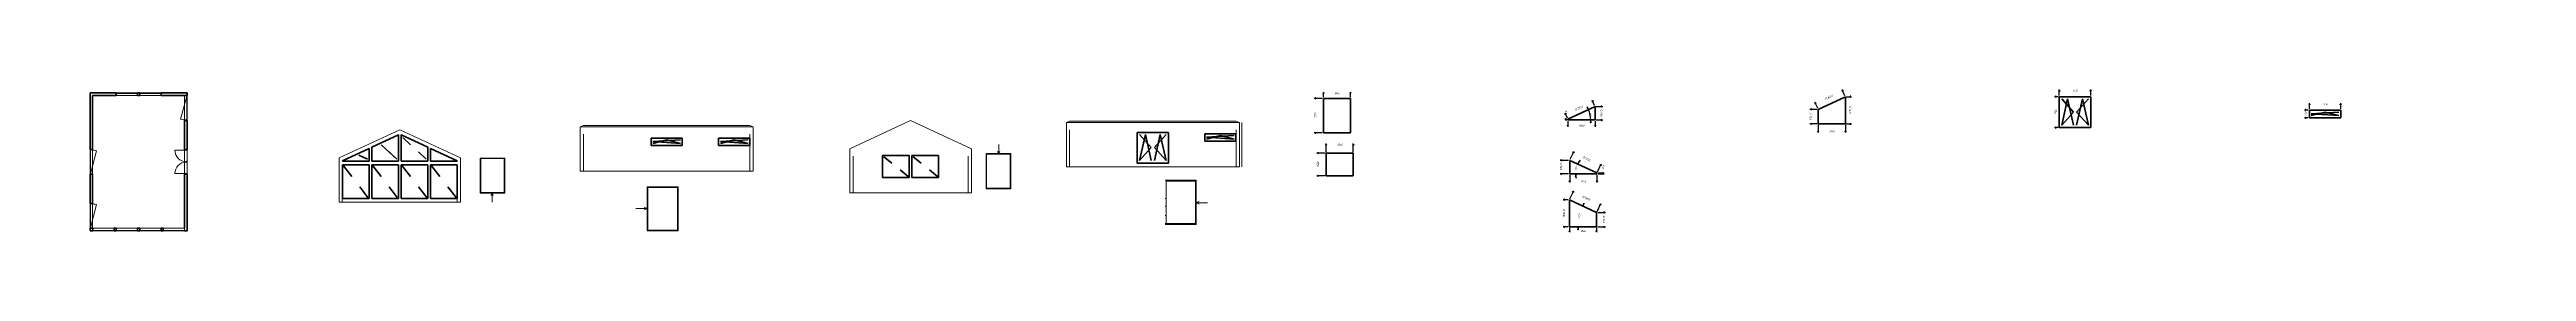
# Model space of a CAD drawing. Header units: millimetres. Extents: x 0 to 4200, y 0 to 297.
import ezdxf

# ---------------------------------------------------------------- set-up
doc = ezdxf.new("R2010")
doc.units = ezdxf.units.MM
for name, pattern in [('K5LT32768', [0]), ('K5LT32769', [250, 62.5, -62.5, 62.5, -62.5]), ('K5LT32770', [250, 62.5, -62.5, 62.5, -62.5]), ('K5LT32771', [0]), ('K5LT32772', [0]), ('K5LT32773', [0]), ('K5LT32774', [250, 62.5, -62.5, 62.5, -62.5]), ('K5LT_BASIC', [0]), ('K5LT_THIN', [0])]:
    doc.linetypes.add(name, pattern=pattern)
doc.layers.add('Системный слой', color=7, linetype='Continuous')
doc.styles.add('KDIMTEXTSTYLE', font='GOST_AU.SHX', dxfattribs={"width": 0.96, "oblique": 15, "height": 5})
doc.dimstyles.new('KDIMSTYLE (0.03)', dxfattribs={"dimtxt": 5, "dimasz": 1, "dimexe": 2, "dimexo": 0, "dimgap": 1, "dimtad": 1, "dimlfac": 40, "dimtxsty": 'KDIMTEXTSTYLE', "dimsah": 1, "dimcen": 0, "dimdle": 1, "dimadec": 0, "dimazin": 0, "dimtfac": 0.667, "dimtmove": 0, "dimatfit": 3, "dimfxl": 0, "dimtvp": 1, "dimtolj": 1, "dimtzin": 0, "dimarcsym": 0})

# ---------------------------------------------------------------- blocks, each defined once
blk = doc.blocks.new('KDIMARROW_03')
at = {"layer": 'Системный слой', "color": 0, "linetype": 'K5LT_BASIC', "lineweight": 40}
blk.add_line((-1.1, -1.1), (1.1, 1.1), dxfattribs=at)
at = {"layer": 'Системный слой', "color": 0, "linetype": 'K5LT_THIN', "lineweight": 18}
for q in [(-1, 0), (2, 0)]:
    blk.add_line((0, 0), q, dxfattribs=at)
blk = doc.blocks.new('KDIMARROW_01')
at = {"layer": 'Системный слой'}
blk.add_hatch(color=0, dxfattribs=at).paths.add_polyline_path([(0, 0), (-5, 0.7), (-4.5, 0), (-5, -0.7)])
at = {"layer": 'Системный слой', "color": 0, "linetype": 'K5LT_THIN', "lineweight": 18}
for p, q in [((-4.5, 0), (-5, 0.7)), ((-5, 0.7), (0, 0)), ((0, 0), (-5, -0.7)), ((-5, -0.7), (-4.5, 0)), ((0, 0), (-1, 0))]:
    blk.add_line(p, q, dxfattribs=at)

msp = doc.modelspace()

# ---------------------------------------------------------------- linework, layer by layer
at = {"layer": 'Системный слой', "color": 5, "linetype": 'K5LT_BASIC', "lineweight": 40}
for p, q in [((68.69196, 263.39716), (68.69196, 167.19716)), ((113.09196, 263.39716), (68.69196, 263.39716)), ((73.09196, 167.19716), (73.09196, 258.99716)), ((73.09196, 258.99716), (113.09196, 258.99716)), ((113.09196, 263.39716), (113.09196, 258.99716)), ((149.29196, 258.99716), (149.29196, 263.39716)), ((152.89196, 263.39716), (149.29196, 263.39716)), ((149.29196, 258.99716), (152.89196, 258.99716)), ((152.89196, 263.39716), (152.89196, 258.99716)), ((189.09196, 258.99716), (189.09196, 263.39716)), ((233.49196, 263.39716), (189.09196, 263.39716)), ((189.09196, 258.99716), (229.09196, 258.99716)), ((233.49196, 258.79716), (229.09196, 258.79716)), ((233.49196, 258.79716), (233.49196, 263.39716)), ((2206.04533, 254.02533), (2160.04533, 254.02533)), ((2160.04533, 254.02533), (2160.04533, 195.80029)), ((2206.04533, 195.80029), (2206.04533, 254.02533)), ((3045.05908, 256.91538), (2999.05908, 235.46523)), ((3045.05908, 211.06143), (3045.05908, 256.91538)), ((3461.15225, 256.91538), (3407.90225, 256.91538)), ((3407.90225, 256.91538), (3407.90225, 204.41538)), ((3431.80225, 230.95288), (3411.95225, 253.11538)), ((3421.87725, 253.11538), (3411.95225, 208.79038)), ((3431.80225, 208.79038), (3421.87725, 253.11538)), ((3437.25225, 230.95288), (3457.10225, 253.11538)), ((3447.17725, 253.11538), (3437.25225, 208.79038)), ((3457.10225, 208.79038), (3447.17725, 253.11538)), ((3461.15225, 204.41538), (3461.15225, 256.91538)), ((229.09196, 216.59716), (233.49196, 216.59716)), ((229.09196, 216.59716), (229.09196, 167.19716)), ((233.49196, 167.19716), (233.49196, 216.59716)), ((2620.68362, 240.10705), (2574.68362, 218.6569)), ((2574.68362, 218.6569), (2574.68362, 217.4519)), ((2574.68362, 217.4519), (2620.68362, 217.4519)), ((2620.68362, 217.4519), (2620.68362, 240.10705)), ((2999.05908, 235.46523), (2999.05908, 211.06143)), ((2999.05908, 211.06143), (3045.05908, 211.06143)), ((3411.95225, 208.79038), (3431.80225, 230.95288)), ((3457.10225, 208.79038), (3437.25225, 230.95288)), ((3885.14749, 234.18754), (3831.89749, 234.18754)), ((3831.89749, 234.18754), (3831.89749, 221.18754)), ((3831.89749, 221.18754), (3885.14749, 221.18754)), ((3835.09749, 227.97504), (3881.94749, 230.98754)), ((3858.52249, 230.98754), (3835.09749, 224.96254)), ((3881.94749, 224.96254), (3835.09749, 227.97504)), ((3881.94749, 224.96254), (3858.52249, 230.98754)), ((3885.14749, 221.18754), (3885.14749, 234.18754)), ((541.93065, 168.91684), (496.68065, 147.81642)), ((541.93065, 147.22533), (541.93065, 168.91684)), ((591.68065, 192.11564), (546.43065, 171.01522)), ((546.43065, 171.01522), (546.43065, 147.22533)), ((588.73065, 150.75033), (562.48867, 175.24823)), ((591.68065, 147.22533), (591.68065, 192.11564)), ((641.43065, 171.01522), (596.18065, 192.11564)), ((596.18065, 192.11564), (596.18065, 147.22533)), ((612.2342, 175.2524), (599.13065, 187.48507)), ((641.43065, 147.22533), (641.43065, 171.01522)), ((691.18065, 147.81642), (645.93065, 168.91684)), ((645.93065, 168.91684), (645.93065, 147.22533)), ((1072.82475, 186.54765), (1020.07475, 186.54765)), ((1020.07475, 186.54765), (1020.07475, 174.04765)), ((1020.07475, 174.04765), (1072.82475, 174.04765)), ((1023.02475, 180.58515), (1069.87475, 183.59765)), ((1046.44975, 183.59765), (1023.02475, 177.57265)), ((1069.87475, 177.57265), (1023.02475, 180.58515)), ((1069.87475, 177.57265), (1046.44975, 183.59765)), ((1072.82475, 174.04765), (1072.82475, 186.54765)), ((1187.32475, 186.54765), (1134.57475, 186.54765)), ((1134.57475, 186.54765), (1134.57475, 174.04765)), ((1134.57475, 174.04765), (1187.32475, 174.04765)), ((1137.52475, 180.58515), (1184.37475, 183.59765)), ((1160.94975, 183.59765), (1137.52475, 177.57265)), ((1184.37475, 177.57265), (1137.52475, 180.58515)), ((1184.37475, 177.57265), (1160.94975, 183.59765)), ((1187.32475, 174.04765), (1187.32475, 186.54765)), ((1897.23744, 196.39456), (1844.48744, 196.39456)), ((1844.48744, 196.39456), (1844.48744, 143.89456)), ((1868.13744, 170.43206), (1848.28744, 192.59456)), ((1858.21244, 192.59456), (1848.28744, 148.26956)), ((1848.28744, 148.26956), (1868.13744, 170.43206)), ((1868.13744, 148.26956), (1858.21244, 192.59456)), ((1873.58744, 170.43206), (1893.43744, 192.59456)), ((1883.51244, 192.59456), (1873.58744, 148.26956)), ((1893.43744, 148.26956), (1873.58744, 170.43206)), ((1893.43744, 148.26956), (1883.51244, 192.59456)), ((1897.23744, 143.89456), (1897.23744, 196.39456)), ((2011.73744, 193.89456), (1958.98744, 193.89456)), ((1958.98744, 193.89456), (1958.98744, 181.39456)), ((1958.98744, 181.39456), (2011.73744, 181.39456)), ((1961.93744, 187.93206), (2008.78744, 190.94456)), ((1985.36244, 190.94456), (1961.93744, 184.91956)), ((2008.78744, 184.91956), (1961.93744, 187.93206)), ((2008.78744, 184.91956), (1985.36244, 190.94456)), ((2011.73744, 181.39456), (2011.73744, 193.89456)), ((2160.04533, 195.80029), (2206.04533, 195.80029)), ((3407.90225, 204.41538), (3461.15225, 204.41538)), ((73.09196, 167.19716), (68.69196, 167.19716)), ((233.49196, 167.19716), (229.09196, 167.19716)), ((496.68065, 147.81642), (496.68065, 147.22533)), ((496.68065, 147.22533), (541.93065, 147.22533)), ((541.93065, 141.22533), (496.68065, 141.22533)), ((496.68065, 141.22533), (496.68065, 83.75029)), ((512.4002, 121.43484), (498.63065, 139.27533)), ((538.98065, 150.75033), (524.4667, 157.5183)), ((538.98065, 150.75033), (529.31436, 155.2578)), ((541.93065, 83.75029), (541.93065, 141.22533)), ((546.43065, 147.22533), (591.68065, 147.22533)), ((591.68065, 141.22533), (546.43065, 141.22533)), ((546.43065, 141.22533), (546.43065, 83.75029)), ((562.1502, 121.43484), (548.38065, 139.27533)), ((588.73065, 150.75033), (575.6271, 162.983)), ((591.68065, 83.75029), (591.68065, 141.22533)), ((596.18065, 147.22533), (641.43065, 147.22533)), ((641.43065, 141.22533), (596.18065, 141.22533)), ((596.18065, 141.22533), (596.18065, 83.75029)), ((611.9002, 121.43484), (598.13065, 139.27533)), ((638.48065, 150.75033), (625.3771, 162.983)), ((641.43065, 83.75029), (641.43065, 141.22533)), ((645.93065, 147.22533), (691.18065, 147.22533)), ((691.18065, 141.22533), (645.93065, 141.22533)), ((645.93065, 141.22533), (645.93065, 83.75029)), ((661.6502, 121.43484), (647.88065, 139.27533)), ((691.18065, 147.22533), (691.18065, 147.81642)), ((691.18065, 83.75029), (691.18065, 141.22533)), ((1457.87904, 156.934), (1412.62904, 156.934)), ((1412.62904, 156.934), (1412.62904, 119.434)), ((1428.34859, 143.7952), (1414.57904, 154.984)), ((1455.92904, 121.384), (1442.15949, 132.5728)), ((1457.87904, 119.434), (1457.87904, 156.934)), ((1507.62904, 156.934), (1462.37904, 156.934)), ((1462.37904, 156.934), (1462.37904, 119.434)), ((1478.09859, 143.7952), (1464.32904, 154.984)), ((1505.67904, 121.384), (1491.90949, 132.5728)), ((1507.62904, 119.434), (1507.62904, 156.934)), ((1844.48744, 143.89456), (1897.23744, 143.89456)), ((2210.75692, 160.75262), (2164.75692, 160.75262)), ((2164.75692, 160.75262), (2164.75692, 122.50262)), ((2210.75692, 122.50262), (2210.75692, 160.75262)), ((2623.80176, 127.25148), (2577.80176, 148.70163)), ((2577.80176, 148.70163), (2577.80176, 126.04649)), ((2577.80176, 126.04649), (2623.80176, 126.04649)), ((2623.80176, 126.04649), (2623.80176, 127.25148)), ((68.69196, 124.99716), (73.09196, 124.99716)), ((68.69196, 124.99716), (68.69196, 75.59716)), ((73.09196, 75.59716), (73.09196, 124.99716)), ((229.09196, 124.99716), (233.49196, 124.99716)), ((229.09196, 124.99716), (229.09196, 33.19716)), ((233.49196, 28.79716), (233.49196, 124.99716)), ((539.98065, 85.70029), (526.2111, 103.54078)), ((589.73065, 85.70029), (575.9611, 103.54078)), ((639.48065, 85.70029), (625.7111, 103.54078)), ((689.23065, 85.70029), (675.4611, 103.54078)), ((1412.62904, 119.434), (1457.87904, 119.434)), ((1462.37904, 119.434), (1507.62904, 119.434)), ((2164.75692, 122.50262), (2210.75692, 122.50262)), ((73.09196, 75.59716), (68.69196, 75.59716)), ((496.68065, 83.75029), (541.93065, 83.75029)), ((546.43065, 83.75029), (591.68065, 83.75029)), ((596.18065, 83.75029), (641.43065, 83.75029)), ((645.93065, 83.75029), (691.18065, 83.75029)), ((2623.28111, 60.15412), (2577.28111, 81.60428)), ((2577.28111, 81.60428), (2577.28111, 35.75033)), ((2623.28111, 35.75033), (2623.28111, 60.15412)), ((68.69196, 33.39716), (73.09196, 33.39716)), ((68.69196, 33.39716), (68.69196, 28.79716)), ((68.69196, 28.79716), (73.29196, 28.79716)), ((73.29196, 33.19716), (73.29196, 28.79716)), ((109.49196, 28.79716), (109.49196, 33.19716)), ((113.09196, 33.19716), (109.49196, 33.19716)), ((109.49196, 28.79716), (113.09196, 28.79716)), ((113.09196, 33.19716), (113.09196, 28.79716)), ((149.29196, 28.79716), (149.29196, 33.19716)), ((152.89196, 33.19716), (149.29196, 33.19716)), ((149.29196, 28.79716), (152.89196, 28.79716)), ((152.89196, 33.19716), (152.89196, 28.79716)), ((189.09196, 28.79716), (189.09196, 33.19716)), ((192.69196, 33.19716), (189.09196, 33.19716)), ((189.09196, 28.79716), (192.69196, 28.79716)), ((192.69196, 33.19716), (192.69196, 28.79716)), ((228.89196, 28.79716), (233.49196, 28.79716)), ((2577.28111, 35.75033), (2623.28111, 35.75033))]:
    msp.add_line(p, q, dxfattribs=at)
at = {"layer": 'Системный слой', "color": 7, "linetype": 'K5LT32768', "lineweight": 18}
for p, q in [((113.09196, 263.39716), (149.29196, 263.39716)), ((149.29196, 262.71716), (113.09196, 262.71716)), ((113.09196, 258.99716), (149.29196, 258.99716)), ((152.89196, 263.39716), (189.09196, 263.39716)), ((189.09196, 262.71716), (152.89196, 262.71716)), ((152.89196, 258.99716), (189.09196, 258.99716)), ((232.81196, 257.99716), (222.30391, 218.78057)), ((229.09196, 258.99716), (229.09196, 258.79716)), ((229.09196, 258.79716), (229.09196, 216.59716)), ((232.81196, 216.59716), (232.81196, 258.79716)), ((233.49196, 258.79716), (233.49196, 216.59716)), ((2021.73929, 212.89456), (2021.73929, 182.14009)), ((2021.73929, 168.64904), (2021.73929, 182.14009)), ((2021.73929, 168.64904), (2021.73929, 152.8562)), ((68.69196, 124.99716), (68.69196, 167.19716)), ((69.37196, 167.19716), (69.37196, 124.99716)), ((69.37196, 125.79716), (79.88001, 165.01375)), ((73.09196, 124.99716), (73.09196, 167.19716)), ((232.13196, 166.05716), (212.45196, 166.05716)), ((232.13196, 126.13716), (212.45196, 126.13716)), ((232.13196, 165.29716), (232.13196, 167.19716)), ((232.13196, 167.19716), (233.49196, 167.19716)), ((233.49196, 165.29716), (232.13196, 165.29716)), ((232.13196, 145.05716), (232.13196, 147.13716)), ((232.13196, 147.13716), (233.49196, 147.13716)), ((233.49196, 145.05716), (232.13196, 145.05716)), ((232.13196, 124.99716), (232.13196, 126.89716)), ((232.13196, 126.89716), (233.49196, 126.89716)), ((233.49196, 167.19716), (233.49196, 165.29716)), ((233.49196, 147.13716), (233.49196, 145.05716)), ((233.49196, 126.89716), (233.49196, 124.99716)), ((729.93249, 152.75029), (729.93249, 128.25946)), ((741.23596, 152.75029), (729.93249, 152.75029)), ((729.93249, 117.51608), (729.93249, 128.25946)), ((731.05266, 128.25946), (729.93249, 128.25946)), ((731.05266, 128.25946), (731.05266, 151.63013)), ((731.05266, 151.63013), (741.23596, 151.63013)), ((731.05266, 117.51608), (731.05266, 128.25946)), ((741.23596, 152.75029), (750.45184, 152.75029)), ((741.23596, 152.75029), (741.23596, 151.63013)), ((741.23596, 151.63013), (750.45184, 151.63013)), ((751.36834, 152.75029), (750.45184, 152.75029)), ((750.45184, 151.63013), (750.45184, 152.75029)), ((750.45184, 151.63013), (751.36834, 151.63013)), ((751.36834, 152.75029), (760.58423, 152.75029)), ((751.36834, 152.75029), (751.36834, 151.63013)), ((751.36834, 151.63013), (760.58423, 151.63013)), ((771.88769, 152.75029), (760.58423, 152.75029)), ((760.58423, 151.63013), (760.58423, 152.75029)), ((760.58423, 151.63013), (770.76752, 151.63013)), ((770.76752, 151.63013), (770.76752, 151.57922)), ((770.76752, 151.57922), (770.76752, 140.83583)), ((771.88769, 151.57922), (770.76752, 151.57922)), ((770.76752, 140.83583), (770.76752, 128.25946)), ((770.76752, 140.83583), (771.88769, 140.83583)), ((771.88769, 128.25946), (770.76752, 128.25946)), ((771.88769, 151.57922), (771.88769, 152.75029)), ((771.88769, 151.57922), (771.88769, 140.83583)), ((771.88769, 128.25946), (771.88769, 140.83583)), ((1587.92181, 160.18402), (1587.92181, 135.69319)), ((1587.92181, 124.94981), (1587.92181, 135.69319)), ((1589.04197, 135.69319), (1587.92181, 135.69319)), ((1589.04197, 135.69319), (1589.04197, 159.06386)), ((1589.04197, 124.94981), (1589.04197, 135.69319)), ((1628.75684, 159.06386), (1628.75684, 159.01294)), ((1628.75684, 159.01294), (1628.75684, 148.26956)), ((1629.877, 159.01294), (1628.75684, 159.01294)), ((1628.75684, 148.26956), (1628.75684, 135.69319)), ((1628.75684, 148.26956), (1629.877, 148.26956)), ((1629.877, 135.69319), (1628.75684, 135.69319)), ((1629.877, 159.01294), (1629.877, 160.18402)), ((1629.877, 159.01294), (1629.877, 148.26956)), ((1629.877, 135.69319), (1629.877, 148.26956)), ((2021.73929, 139.36515), (2021.73929, 152.8562)), ((2021.73929, 139.36515), (2021.73929, 137.89456)), ((233.49196, 124.99716), (232.13196, 124.99716)), ((729.93249, 117.51608), (729.93249, 104.9397)), ((729.93249, 117.51608), (731.05266, 117.51608)), ((729.93249, 94.19632), (729.93249, 104.9397)), ((731.05266, 104.9397), (729.93249, 104.9397)), ((729.93249, 94.19632), (729.93249, 93.02524)), ((729.93249, 94.19632), (731.05266, 94.19632)), ((731.05266, 104.9397), (731.05266, 117.51608)), ((731.05266, 94.19632), (731.05266, 104.9397)), ((731.05266, 94.14541), (731.05266, 94.19632)), ((770.76752, 117.51608), (770.76752, 94.14541)), ((770.76752, 117.51608), (771.88769, 117.51608)), ((771.88769, 93.02524), (771.88769, 117.51608)), ((1027.44975, 103.79716), (1013.25537, 103.79716)), ((1014.66202, 102.39051), (1027.44975, 102.39051)), ((1027.44975, 103.79716), (1039.02264, 103.79716)), ((1027.44975, 103.79716), (1027.44975, 102.39051)), ((1027.44975, 102.39051), (1039.02264, 102.39051)), ((1040.17353, 103.79716), (1039.02264, 103.79716)), ((1039.02264, 102.39051), (1039.02264, 103.79716)), ((1039.02264, 102.39051), (1040.17353, 102.39051)), ((1040.17353, 103.79716), (1051.74642, 103.79716)), ((1040.17353, 103.79716), (1040.17353, 102.39051)), ((1040.17353, 102.39051), (1051.74642, 102.39051)), ((1065.94079, 103.79716), (1051.74642, 103.79716)), ((1051.74642, 102.39051), (1051.74642, 103.79716)), ((1051.74642, 102.39051), (1064.53414, 102.39051)), ((1064.53414, 102.39051), (1064.53414, 102.32657)), ((1064.53414, 102.32657), (1064.53414, 88.83552)), ((1065.94079, 102.32657), (1064.53414, 102.32657)), ((1064.53414, 88.83552), (1064.53414, 73.04268)), ((1064.53414, 88.83552), (1065.94079, 88.83552)), ((1065.94079, 102.32657), (1065.94079, 103.79716)), ((1065.94079, 102.32657), (1065.94079, 88.83552)), ((1065.94079, 73.04268), (1065.94079, 88.83552)), ((1587.92181, 124.94981), (1587.92181, 112.37343)), ((1587.92181, 124.94981), (1589.04197, 124.94981)), ((1587.92181, 101.63005), (1587.92181, 112.37343)), ((1589.04197, 112.37343), (1587.92181, 112.37343)), ((1587.92181, 101.63005), (1587.92181, 100.45897)), ((1587.92181, 101.63005), (1589.04197, 101.63005)), ((1587.92181, 100.45897), (1589.09289, 100.45897)), ((1589.04197, 112.37343), (1589.04197, 124.94981)), ((1589.04197, 101.63005), (1589.04197, 112.37343)), ((1589.04197, 101.57913), (1589.04197, 101.63005)), ((1589.09289, 101.57913), (1589.04197, 101.57913)), ((1598.30877, 101.57913), (1589.09289, 101.57913)), ((1589.09289, 101.57913), (1589.09289, 100.45897)), ((1598.30877, 101.57913), (1589.09289, 101.57913)), ((1589.09289, 101.57913), (1589.09289, 100.45897)), ((1598.30877, 100.45897), (1589.09289, 100.45897)), ((1598.30877, 100.45897), (1589.09289, 100.45897)), ((1599.22527, 101.57913), (1598.30877, 101.57913)), ((1598.30877, 100.45897), (1598.30877, 101.57913)), ((1598.30877, 100.45897), (1598.30877, 101.57913)), ((1598.30877, 100.45897), (1599.22527, 100.45897)), ((1608.44115, 101.57913), (1599.22527, 101.57913)), ((1599.22527, 101.57913), (1599.22527, 100.45897)), ((1608.44115, 101.57913), (1599.22527, 101.57913)), ((1599.22527, 101.57913), (1599.22527, 100.45897)), ((1608.44115, 100.45897), (1599.22527, 100.45897)), ((1608.44115, 100.45897), (1599.22527, 100.45897)), ((1609.35765, 101.57913), (1608.44115, 101.57913)), ((1608.44115, 100.45897), (1608.44115, 101.57913)), ((1608.44115, 100.45897), (1608.44115, 101.57913)), ((1608.44115, 100.45897), (1609.35765, 100.45897)), ((1618.57354, 101.57913), (1609.35765, 101.57913)), ((1609.35765, 101.57913), (1609.35765, 100.45897)), ((1618.57354, 101.57913), (1609.35765, 101.57913)), ((1609.35765, 101.57913), (1609.35765, 100.45897)), ((1618.57354, 100.45897), (1609.35765, 100.45897)), ((1618.57354, 100.45897), (1609.35765, 100.45897)), ((1619.49003, 101.57913), (1618.57354, 101.57913)), ((1618.57354, 100.45897), (1618.57354, 101.57913)), ((1618.57354, 100.45897), (1618.57354, 101.57913)), ((1618.57354, 100.45897), (1619.49003, 100.45897)), ((1628.70592, 101.57913), (1619.49003, 101.57913)), ((1619.49003, 101.57913), (1619.49003, 100.45897)), ((1628.70592, 101.57913), (1619.49003, 101.57913)), ((1619.49003, 101.57913), (1619.49003, 100.45897)), ((1628.70592, 100.45897), (1619.49003, 100.45897)), ((1628.70592, 100.45897), (1619.49003, 100.45897)), ((1628.75684, 101.57913), (1628.70592, 101.57913)), ((1628.70592, 100.45897), (1628.70592, 101.57913)), ((1628.70592, 100.45897), (1628.70592, 101.57913)), ((1628.70592, 100.45897), (1629.877, 100.45897)), ((1628.75684, 124.94981), (1628.75684, 101.57913)), ((1628.75684, 124.94981), (1629.877, 124.94981)), ((1629.877, 100.45897), (1629.877, 124.94981)), ((1905.93366, 114.89456), (1891.73929, 114.89456)), ((1893.14594, 84.14009), (1891.73929, 84.14009)), ((1893.14594, 84.14009), (1893.14594, 113.48791)), ((1893.14594, 113.48791), (1905.93366, 113.48791)), ((1893.14594, 70.64904), (1893.14594, 84.14009)), ((1905.93366, 114.89456), (1917.50655, 114.89456)), ((1905.93366, 114.89456), (1905.93366, 113.48791)), ((1905.93366, 113.48791), (1917.50655, 113.48791)), ((1918.65744, 114.89456), (1917.50655, 114.89456)), ((1917.50655, 113.48791), (1917.50655, 114.89456)), ((1917.50655, 113.48791), (1918.65744, 113.48791)), ((1918.65744, 114.89456), (1930.23033, 114.89456)), ((1918.65744, 114.89456), (1918.65744, 113.48791)), ((1918.65744, 113.48791), (1930.23033, 113.48791)), ((1944.42471, 114.89456), (1930.23033, 114.89456)), ((1930.23033, 113.48791), (1930.23033, 114.89456)), ((1930.23033, 113.48791), (1943.01806, 113.48791)), ((68.69196, 33.39716), (68.69196, 75.59716)), ((69.37196, 75.59716), (69.37196, 33.39716)), ((69.37196, 34.19716), (79.88001, 73.41375)), ((73.09196, 33.39716), (73.09196, 75.59716)), ((1065.94079, 73.04268), (1064.53414, 73.04268)), ((1064.53414, 59.55163), (1064.53414, 30.20381)), ((1064.53414, 59.55163), (1065.94079, 59.55163)), ((1065.94079, 28.79716), (1065.94079, 59.55163)), ((1891.73929, 70.64904), (1893.14594, 70.64904)), ((1893.14594, 54.8562), (1891.73929, 54.8562)), ((1893.14594, 54.8562), (1893.14594, 70.64904)), ((1893.14594, 41.36515), (1893.14594, 54.8562)), ((73.09196, 33.19716), (73.09196, 33.39716)), ((73.29196, 33.19716), (73.09196, 33.19716)), ((109.49196, 33.19716), (73.29196, 33.19716)), ((73.29196, 33.19716), (73.29196, 28.79716)), ((109.49196, 33.19716), (73.29196, 33.19716)), ((73.29196, 29.47716), (109.49196, 29.47716)), ((73.29196, 29.47716), (109.49196, 29.47716)), ((109.49196, 28.79716), (73.29196, 28.79716)), ((109.49196, 28.79716), (73.29196, 28.79716)), ((109.49196, 28.79716), (109.49196, 33.19716)), ((149.29196, 33.19716), (113.09196, 33.19716)), ((113.09196, 33.19716), (113.09196, 28.79716)), ((149.29196, 33.19716), (113.09196, 33.19716)), ((113.09196, 29.47716), (149.29196, 29.47716)), ((113.09196, 29.47716), (149.29196, 29.47716)), ((149.29196, 28.79716), (113.09196, 28.79716)), ((149.29196, 28.79716), (113.09196, 28.79716)), ((149.29196, 28.79716), (149.29196, 33.19716)), ((189.09196, 33.19716), (152.89196, 33.19716)), ((152.89196, 33.19716), (152.89196, 28.79716)), ((189.09196, 33.19716), (152.89196, 33.19716)), ((152.89196, 29.47716), (189.09196, 29.47716)), ((152.89196, 29.47716), (189.09196, 29.47716)), ((189.09196, 28.79716), (152.89196, 28.79716)), ((189.09196, 28.79716), (152.89196, 28.79716)), ((189.09196, 28.79716), (189.09196, 33.19716)), ((228.89196, 33.19716), (192.69196, 33.19716)), ((192.69196, 33.19716), (192.69196, 28.79716)), ((228.89196, 33.19716), (192.69196, 33.19716)), ((192.69196, 29.47716), (228.89196, 29.47716)), ((192.69196, 29.47716), (228.89196, 29.47716)), ((228.89196, 28.79716), (192.69196, 28.79716)), ((228.89196, 28.79716), (192.69196, 28.79716)), ((228.89196, 28.79716), (228.89196, 33.19716)), ((228.89196, 28.79716), (228.89196, 33.19716)), ((229.09196, 33.19716), (228.89196, 33.19716)), ((1013.25537, 28.79716), (1014.72596, 28.79716)), ((1014.72596, 30.20381), (1014.66202, 30.20381)), ((1026.29885, 30.20381), (1014.72596, 30.20381)), ((1014.72596, 30.20381), (1014.72596, 28.79716)), ((1026.29885, 30.20381), (1014.72596, 30.20381)), ((1014.72596, 30.20381), (1014.72596, 28.79716)), ((1026.29885, 28.79716), (1014.72596, 28.79716)), ((1026.29885, 28.79716), (1014.72596, 28.79716)), ((1027.44975, 30.20381), (1026.29885, 30.20381)), ((1026.29885, 28.79716), (1026.29885, 30.20381)), ((1026.29885, 28.79716), (1026.29885, 30.20381)), ((1026.29885, 28.79716), (1027.44975, 28.79716)), ((1039.02264, 30.20381), (1027.44975, 30.20381)), ((1027.44975, 30.20381), (1027.44975, 28.79716)), ((1039.02264, 30.20381), (1027.44975, 30.20381)), ((1027.44975, 30.20381), (1027.44975, 28.79716)), ((1039.02264, 28.79716), (1027.44975, 28.79716)), ((1039.02264, 28.79716), (1027.44975, 28.79716)), ((1040.17353, 30.20381), (1039.02264, 30.20381)), ((1039.02264, 28.79716), (1039.02264, 30.20381)), ((1039.02264, 28.79716), (1039.02264, 30.20381)), ((1039.02264, 28.79716), (1040.17353, 28.79716)), ((1051.74642, 30.20381), (1040.17353, 30.20381)), ((1040.17353, 30.20381), (1040.17353, 28.79716)), ((1051.74642, 30.20381), (1040.17353, 30.20381)), ((1040.17353, 30.20381), (1040.17353, 28.79716)), ((1051.74642, 28.79716), (1040.17353, 28.79716)), ((1051.74642, 28.79716), (1040.17353, 28.79716)), ((1052.89732, 30.20381), (1051.74642, 30.20381)), ((1051.74642, 28.79716), (1051.74642, 30.20381)), ((1051.74642, 28.79716), (1051.74642, 30.20381)), ((1051.74642, 28.79716), (1052.89732, 28.79716)), ((1064.47021, 30.20381), (1052.89732, 30.20381)), ((1052.89732, 30.20381), (1052.89732, 28.79716)), ((1064.47021, 30.20381), (1052.89732, 30.20381)), ((1052.89732, 30.20381), (1052.89732, 28.79716)), ((1064.47021, 28.79716), (1052.89732, 28.79716)), ((1064.47021, 28.79716), (1052.89732, 28.79716)), ((1064.53414, 30.20381), (1064.47021, 30.20381)), ((1064.47021, 28.79716), (1064.47021, 30.20381)), ((1064.47021, 28.79716), (1064.47021, 30.20381)), ((1064.47021, 28.79716), (1065.94079, 28.79716)), ((1891.73929, 41.36515), (1893.14594, 41.36515)), ((1891.73929, 39.89456), (1893.20987, 39.89456)), ((1893.14594, 41.30121), (1893.14594, 41.36515)), ((1893.20987, 41.30121), (1893.14594, 41.30121)), ((1904.78276, 41.30121), (1893.20987, 41.30121)), ((1893.20987, 41.30121), (1893.20987, 39.89456)), ((1904.78276, 41.30121), (1893.20987, 41.30121)), ((1893.20987, 41.30121), (1893.20987, 39.89456)), ((1904.78276, 39.89456), (1893.20987, 39.89456)), ((1904.78276, 39.89456), (1893.20987, 39.89456)), ((1905.93366, 41.30121), (1904.78276, 41.30121)), ((1904.78276, 39.89456), (1904.78276, 41.30121)), ((1904.78276, 39.89456), (1904.78276, 41.30121)), ((1904.78276, 39.89456), (1905.93366, 39.89456)), ((1917.50655, 41.30121), (1905.93366, 41.30121)), ((1905.93366, 41.30121), (1905.93366, 39.89456)), ((1917.50655, 41.30121), (1905.93366, 41.30121)), ((1905.93366, 41.30121), (1905.93366, 39.89456)), ((1917.50655, 39.89456), (1905.93366, 39.89456)), ((1917.50655, 39.89456), (1905.93366, 39.89456)), ((1918.65744, 41.30121), (1917.50655, 41.30121)), ((1917.50655, 39.89456), (1917.50655, 41.30121)), ((1917.50655, 39.89456), (1917.50655, 41.30121)), ((1917.50655, 39.89456), (1918.65744, 39.89456)), ((1930.23033, 41.30121), (1918.65744, 41.30121)), ((1918.65744, 41.30121), (1918.65744, 39.89456)), ((1930.23033, 41.30121), (1918.65744, 41.30121)), ((1918.65744, 41.30121), (1918.65744, 39.89456)), ((1930.23033, 39.89456), (1918.65744, 39.89456)), ((1930.23033, 39.89456), (1918.65744, 39.89456)), ((1931.38123, 41.30121), (1930.23033, 41.30121)), ((1930.23033, 39.89456), (1930.23033, 41.30121)), ((1930.23033, 39.89456), (1930.23033, 41.30121)), ((1930.23033, 39.89456), (1931.38123, 39.89456)), ((1942.95412, 41.30121), (1931.38123, 41.30121)), ((1931.38123, 41.30121), (1931.38123, 39.89456)), ((1942.95412, 41.30121), (1931.38123, 41.30121)), ((1931.38123, 41.30121), (1931.38123, 39.89456)), ((1942.95412, 39.89456), (1931.38123, 39.89456)), ((1942.95412, 39.89456), (1931.38123, 39.89456)), ((1943.01806, 41.30121), (1942.95412, 41.30121)), ((1942.95412, 39.89456), (1942.95412, 41.30121)), ((1942.95412, 39.89456), (1942.95412, 41.30121)), ((1942.95412, 39.89456), (1944.42471, 39.89456))]:
    msp.add_line(p, q, dxfattribs=at)
at = {"layer": 'Системный слой', "color": 5, "linetype": 'K5LT32771', "lineweight": 18}
for p, q in [((1460.12904, 216.59716), (1357.12904, 168.56747)), ((1563.12904, 168.56747), (1460.12904, 216.59716)), ((1729.73744, 215.56775), (1724.23744, 213.00306)), ((1724.23744, 213.00306), (2017.48744, 213.00306)), ((1724.23744, 213.00306), (1724.23744, 137.89456)), ((2011.98744, 215.56775), (1729.73744, 215.56775)), ((2017.48744, 213.00306), (2011.98744, 215.56775)), ((2017.48744, 137.89456), (2017.48744, 213.00306)), ((593.93065, 200.88848), (490.93065, 152.85879)), ((496.68065, 147.81642), (541.93065, 168.91684)), ((541.93065, 168.91684), (496.68065, 147.81642)), ((541.93065, 168.91684), (541.93065, 147.22533)), ((541.93065, 147.22533), (541.93065, 168.91684)), ((546.43065, 171.01522), (591.68065, 192.11564)), ((591.68065, 192.11564), (546.43065, 171.01522)), ((546.43065, 147.22533), (546.43065, 171.01522)), ((546.43065, 171.01522), (546.43065, 147.22533)), ((591.68065, 192.11564), (591.68065, 147.22533)), ((591.68065, 147.22533), (591.68065, 192.11564)), ((696.93065, 152.85879), (593.93065, 200.88848)), ((596.18065, 192.11564), (641.43065, 171.01522)), ((596.18065, 147.22533), (596.18065, 192.11564)), ((641.43065, 171.01522), (596.18065, 192.11564)), ((596.18065, 192.11564), (596.18065, 147.22533)), ((641.43065, 171.01522), (641.43065, 147.22533)), ((641.43065, 147.22533), (641.43065, 171.01522)), ((645.93065, 147.22533), (645.93065, 168.91684)), ((645.93065, 168.91684), (691.18065, 147.81642)), ((691.18065, 147.81642), (645.93065, 168.91684)), ((645.93065, 168.91684), (645.93065, 147.22533)), ((905.32475, 208.22084), (899.82475, 205.65615)), ((899.82475, 205.65615), (1193.07475, 205.65615)), ((899.82475, 205.65615), (899.82475, 130.54765)), ((1187.57475, 208.22084), (905.32475, 208.22084)), ((1020.07475, 174.04765), (1020.07475, 186.54765)), ((1020.07475, 186.54765), (1072.82475, 186.54765)), ((1072.82475, 186.54765), (1020.07475, 186.54765)), ((1020.07475, 186.54765), (1020.07475, 174.04765)), ((1072.82475, 174.04765), (1020.07475, 174.04765)), ((1020.07475, 174.04765), (1072.82475, 174.04765)), ((1072.82475, 186.54765), (1072.82475, 174.04765)), ((1072.82475, 174.04765), (1072.82475, 186.54765)), ((1134.57475, 186.54765), (1187.32475, 186.54765)), ((1134.57475, 174.04765), (1134.57475, 186.54765)), ((1187.32475, 186.54765), (1134.57475, 186.54765)), ((1134.57475, 186.54765), (1134.57475, 174.04765)), ((1187.32475, 174.04765), (1134.57475, 174.04765)), ((1134.57475, 174.04765), (1187.32475, 174.04765)), ((1187.32475, 186.54765), (1187.32475, 174.04765)), ((1187.32475, 174.04765), (1187.32475, 186.54765)), ((1193.07475, 205.65615), (1187.57475, 208.22084)), ((1193.07475, 130.54765), (1193.07475, 205.65615)), ((1357.12904, 168.56747), (1357.12904, 93.45897)), ((1563.12904, 93.45897), (1563.12904, 168.56747)), ((1844.48744, 143.89456), (1844.48744, 196.39456)), ((1844.48744, 196.39456), (1897.23744, 196.39456)), ((1897.23744, 196.39456), (1844.48744, 196.39456)), ((1844.48744, 196.39456), (1844.48744, 143.89456)), ((1897.23744, 196.39456), (1897.23744, 143.89456)), ((1897.23744, 143.89456), (1897.23744, 196.39456)), ((1958.98744, 193.89456), (2011.73744, 193.89456)), ((1958.98744, 181.39456), (1958.98744, 193.89456)), ((2011.73744, 193.89456), (1958.98744, 193.89456)), ((1958.98744, 193.89456), (1958.98744, 181.39456)), ((2011.73744, 181.39456), (1958.98744, 181.39456)), ((1958.98744, 181.39456), (2011.73744, 181.39456)), ((2011.73744, 193.89456), (2011.73744, 181.39456)), ((2011.73744, 181.39456), (2011.73744, 193.89456)), ((490.93065, 152.85879), (490.93065, 77.75029)), ((496.68065, 147.22533), (496.68065, 147.81642)), ((496.68065, 147.81642), (496.68065, 147.22533)), ((541.93065, 147.22533), (496.68065, 147.22533)), ((496.68065, 147.22533), (541.93065, 147.22533)), ((496.68065, 83.75029), (496.68065, 141.22533)), ((496.68065, 141.22533), (541.93065, 141.22533)), ((541.93065, 141.22533), (496.68065, 141.22533)), ((496.68065, 141.22533), (496.68065, 83.75029)), ((541.93065, 141.22533), (541.93065, 83.75029)), ((541.93065, 83.75029), (541.93065, 141.22533)), ((591.68065, 147.22533), (546.43065, 147.22533)), ((546.43065, 147.22533), (591.68065, 147.22533)), ((546.43065, 141.22533), (591.68065, 141.22533)), ((546.43065, 83.75029), (546.43065, 141.22533)), ((591.68065, 141.22533), (546.43065, 141.22533)), ((546.43065, 141.22533), (546.43065, 83.75029)), ((591.68065, 141.22533), (591.68065, 83.75029)), ((591.68065, 83.75029), (591.68065, 141.22533)), ((641.43065, 147.22533), (596.18065, 147.22533)), ((596.18065, 147.22533), (641.43065, 147.22533)), ((596.18065, 141.22533), (641.43065, 141.22533)), ((596.18065, 83.75029), (596.18065, 141.22533)), ((641.43065, 141.22533), (596.18065, 141.22533)), ((596.18065, 141.22533), (596.18065, 83.75029)), ((641.43065, 141.22533), (641.43065, 83.75029)), ((641.43065, 83.75029), (641.43065, 141.22533)), ((691.18065, 147.22533), (645.93065, 147.22533)), ((645.93065, 147.22533), (691.18065, 147.22533)), ((645.93065, 83.75029), (645.93065, 141.22533)), ((645.93065, 141.22533), (691.18065, 141.22533)), ((691.18065, 141.22533), (645.93065, 141.22533)), ((645.93065, 141.22533), (645.93065, 83.75029)), ((691.18065, 147.81642), (691.18065, 147.22533)), ((691.18065, 147.22533), (691.18065, 147.81642)), ((691.18065, 141.22533), (691.18065, 83.75029)), ((691.18065, 83.75029), (691.18065, 141.22533)), ((696.93065, 77.75029), (696.93065, 152.85879)), ((899.82475, 130.54765), (1193.07475, 130.54765)), ((1412.62904, 156.934), (1457.87904, 156.934)), ((1412.62904, 119.434), (1412.62904, 156.934)), ((1457.87904, 156.934), (1412.62904, 156.934)), ((1412.62904, 156.934), (1412.62904, 119.434)), ((1457.87904, 156.934), (1457.87904, 119.434)), ((1457.87904, 119.434), (1457.87904, 156.934)), ((1462.37904, 119.434), (1462.37904, 156.934)), ((1462.37904, 156.934), (1507.62904, 156.934)), ((1507.62904, 156.934), (1462.37904, 156.934)), ((1462.37904, 156.934), (1462.37904, 119.434)), ((1507.62904, 156.934), (1507.62904, 119.434)), ((1507.62904, 119.434), (1507.62904, 156.934)), ((1724.23744, 137.89456), (2017.48744, 137.89456)), ((1897.23744, 143.89456), (1844.48744, 143.89456)), ((1844.48744, 143.89456), (1897.23744, 143.89456)), ((1357.12904, 93.45897), (1563.12904, 93.45897)), ((1457.87904, 119.434), (1412.62904, 119.434)), ((1412.62904, 119.434), (1457.87904, 119.434)), ((1507.62904, 119.434), (1462.37904, 119.434)), ((1462.37904, 119.434), (1507.62904, 119.434)), ((490.93065, 77.75029), (696.93065, 77.75029)), ((541.93065, 83.75029), (496.68065, 83.75029)), ((496.68065, 83.75029), (541.93065, 83.75029)), ((591.68065, 83.75029), (546.43065, 83.75029)), ((546.43065, 83.75029), (591.68065, 83.75029)), ((641.43065, 83.75029), (596.18065, 83.75029)), ((596.18065, 83.75029), (641.43065, 83.75029)), ((691.18065, 83.75029), (645.93065, 83.75029)), ((645.93065, 83.75029), (691.18065, 83.75029))]:
    msp.add_line(p, q, dxfattribs=at)
at = {"layer": 'Системный слой', "color": 5, "linetype": 'K5LT32770', "lineweight": 18}
for p, q in [((1729.73744, 137.89456), (1729.73744, 215.56775)), ((2011.98744, 137.89456), (2011.98744, 215.56775)), ((905.32475, 130.54765), (905.32475, 208.22084)), ((1187.57475, 130.54765), (1187.57475, 208.22084)), ((1362.62904, 93.45897), (1362.62904, 171.13216)), ((1557.62904, 93.45897), (1557.62904, 171.13216)), ((496.43065, 77.75029), (496.43065, 155.42349)), ((691.43065, 77.75029), (691.43065, 155.42349))]:
    msp.add_line(p, q, dxfattribs=at)
at = {"layer": 'Системный слой', "color": 1, "linetype": 'K5LT32772', "lineweight": 18}
for p, q in [((1609.45948, 160.18402), (1609.45948, 175.45897)), ((1609.45948, 160.18402), (1607.55012, 164.00276)), ((1609.45948, 160.18402), (1611.36885, 164.00276)), ((750.35001, 93.02524), (748.44064, 89.20651)), ((750.35001, 93.02524), (750.35001, 77.75029)), ((750.35001, 93.02524), (752.25938, 89.20651)), ((1013.25537, 67.00048), (994.07379, 67.00048)), ((1013.25537, 67.00048), (1008.45998, 69.39818)), ((1013.25537, 67.00048), (1008.45998, 64.60279)), ((1944.42471, 76.69124), (1949.2201, 79.08893)), ((1944.42471, 76.69124), (1963.60629, 76.69124)), ((1944.42471, 76.69124), (1949.2201, 74.29354))]:
    msp.add_line(p, q, dxfattribs=at)
at = {"layer": 'Системный слой', "color": 7, "linetype": 'K5LT32769', "lineweight": 18}
for p, q in [((229.09196, 167.19716), (229.09196, 124.99716)), ((233.49196, 167.19716), (233.49196, 124.99716)), ((770.76752, 128.25946), (770.76752, 117.51608)), ((771.88769, 128.25946), (771.88769, 117.51608)), ((1628.75684, 135.69319), (1628.75684, 124.94981)), ((1629.877, 135.69319), (1629.877, 124.94981)), ((1064.53414, 73.04268), (1064.53414, 59.55163)), ((1065.94079, 73.04268), (1065.94079, 59.55163))]:
    msp.add_line(p, q, dxfattribs=at)
at = {"layer": 'Системный слой', "color": 3, "linetype": 'K5LT32773', "lineweight": 18}
for p, q in [((1599.22527, 160.18402), (1587.92181, 160.18402)), ((1589.04197, 159.06386), (1599.22527, 159.06386)), ((1599.22527, 160.18402), (1608.44115, 160.18402)), ((1599.22527, 160.18402), (1599.22527, 159.06386)), ((1599.22527, 159.06386), (1608.44115, 159.06386)), ((1609.35765, 160.18402), (1608.44115, 160.18402)), ((1608.44115, 159.06386), (1608.44115, 160.18402)), ((1608.44115, 159.06386), (1609.35765, 159.06386)), ((1609.35765, 160.18402), (1618.57354, 160.18402)), ((1609.35765, 160.18402), (1609.35765, 159.06386)), ((1609.35765, 159.06386), (1618.57354, 159.06386)), ((1629.877, 160.18402), (1618.57354, 160.18402)), ((1618.57354, 159.06386), (1618.57354, 160.18402)), ((1618.57354, 159.06386), (1628.75684, 159.06386)), ((729.93249, 93.02524), (731.10357, 93.02524)), ((731.10357, 94.14541), (731.05266, 94.14541)), ((740.31946, 94.14541), (731.10357, 94.14541)), ((731.10357, 94.14541), (731.10357, 93.02524)), ((740.31946, 94.14541), (731.10357, 94.14541)), ((731.10357, 94.14541), (731.10357, 93.02524)), ((740.31946, 93.02524), (731.10357, 93.02524)), ((740.31946, 93.02524), (731.10357, 93.02524)), ((741.23596, 94.14541), (740.31946, 94.14541)), ((740.31946, 93.02524), (740.31946, 94.14541)), ((740.31946, 93.02524), (740.31946, 94.14541)), ((740.31946, 93.02524), (741.23596, 93.02524)), ((750.45184, 94.14541), (741.23596, 94.14541)), ((741.23596, 94.14541), (741.23596, 93.02524)), ((750.45184, 94.14541), (741.23596, 94.14541)), ((741.23596, 94.14541), (741.23596, 93.02524)), ((750.45184, 93.02524), (741.23596, 93.02524)), ((750.45184, 93.02524), (741.23596, 93.02524)), ((751.36834, 94.14541), (750.45184, 94.14541)), ((750.45184, 93.02524), (750.45184, 94.14541)), ((750.45184, 93.02524), (750.45184, 94.14541)), ((750.45184, 93.02524), (751.36834, 93.02524)), ((760.58423, 94.14541), (751.36834, 94.14541)), ((751.36834, 94.14541), (751.36834, 93.02524)), ((760.58423, 94.14541), (751.36834, 94.14541)), ((751.36834, 94.14541), (751.36834, 93.02524)), ((760.58423, 93.02524), (751.36834, 93.02524)), ((760.58423, 93.02524), (751.36834, 93.02524)), ((761.50072, 94.14541), (760.58423, 94.14541)), ((760.58423, 93.02524), (760.58423, 94.14541)), ((760.58423, 93.02524), (760.58423, 94.14541)), ((760.58423, 93.02524), (761.50072, 93.02524)), ((770.71661, 94.14541), (761.50072, 94.14541)), ((761.50072, 94.14541), (761.50072, 93.02524)), ((770.71661, 94.14541), (761.50072, 94.14541)), ((761.50072, 94.14541), (761.50072, 93.02524)), ((770.71661, 93.02524), (761.50072, 93.02524)), ((770.71661, 93.02524), (761.50072, 93.02524)), ((770.76752, 94.14541), (770.71661, 94.14541)), ((770.71661, 93.02524), (770.71661, 94.14541)), ((770.71661, 93.02524), (770.71661, 94.14541)), ((770.71661, 93.02524), (771.88769, 93.02524)), ((1013.25537, 103.79716), (1013.25537, 73.04268)), ((1014.66202, 73.04268), (1014.66202, 102.39051)), ((1943.01806, 113.48791), (1943.01806, 113.42397)), ((1943.01806, 113.42397), (1943.01806, 99.93292)), ((1944.42471, 113.42397), (1943.01806, 113.42397)), ((1943.01806, 99.93292), (1943.01806, 84.14009)), ((1943.01806, 99.93292), (1944.42471, 99.93292)), ((1944.42471, 84.14009), (1943.01806, 84.14009)), ((1944.42471, 113.42397), (1944.42471, 114.89456)), ((1944.42471, 113.42397), (1944.42471, 99.93292)), ((1944.42471, 84.14009), (1944.42471, 99.93292)), ((1013.25537, 59.55163), (1013.25537, 73.04268)), ((1014.66202, 73.04268), (1013.25537, 73.04268)), ((1013.25537, 59.55163), (1013.25537, 43.7588)), ((1013.25537, 59.55163), (1014.66202, 59.55163)), ((1013.25537, 30.26775), (1013.25537, 43.7588)), ((1014.66202, 43.7588), (1013.25537, 43.7588)), ((1014.66202, 59.55163), (1014.66202, 73.04268)), ((1014.66202, 43.7588), (1014.66202, 59.55163)), ((1014.66202, 30.26775), (1014.66202, 43.7588)), ((1943.01806, 70.64904), (1943.01806, 41.30121)), ((1943.01806, 70.64904), (1944.42471, 70.64904)), ((1944.42471, 39.89456), (1944.42471, 70.64904)), ((1013.25537, 30.26775), (1013.25537, 28.79716)), ((1013.25537, 30.26775), (1014.66202, 30.26775)), ((1014.66202, 30.20381), (1014.66202, 30.26775))]:
    msp.add_line(p, q, dxfattribs=at)
at = {"layer": 'Системный слой', "color": 3, "linetype": 'K5LT32774', "lineweight": 18}
for p, q in [((1943.01806, 84.14009), (1943.01806, 70.64904)), ((1944.42471, 84.14009), (1944.42471, 70.64904))]:
    msp.add_line(p, q, dxfattribs=at)
at = {"layer": 'Системный слой', "color": 7, "linetype": 'K5LT32768', "lineweight": 18}
for centre, radius, start, end in [((232.81196, 257.99716), 40.6, 255, 270), ((69.37196, 125.79716), 40.6, 75, 90), ((232.13196, 166.05716), 19.68, 180, 270), ((232.13196, 126.13716), 19.68, 90, 180), ((69.37196, 34.19716), 40.6, 75, 90)]:
    msp.add_arc(centre, radius, start, end, dxfattribs=at)

# ---------------------------------------------------------------- dimensions: what is measured, and where the dimension line sits
at = {"layer": 'Системный слой', "color": 7}
for base, p1, p2, angle, location in [((2146.35877, 254.02533), (2160.04533, 195.80029), (2160.04533, 254.02533), 90, (2146.35877, 224.91281)), ((2994.30597, 245.65831), (3045.05908, 256.91538), (2999.05908, 235.46523), 205.00000101, (3017.30597, 256.38338)), ((3053.60005, 256.91538), (3045.05908, 211.06143), (3045.05908, 256.91538), 90, (3053.60005, 233.98841)), ((3401.69576, 256.91538), (3407.90225, 204.41538), (3407.90225, 256.91538), 90, (3401.69576, 230.66538)), ((2571.53245, 218.6569), (2574.68362, 217.4519), (2574.68362, 218.6569), 90, (2571.53245, 228.51711)), ((2570.57568, 227.46641), (2620.68362, 240.10705), (2574.68362, 218.6569), 205.00000101, (2593.57568, 238.19148)), ((2631.78416, 240.10705), (2620.68362, 217.4519), (2620.68362, 240.10705), 90, (2631.78416, 228.77948)), ((2986.88455, 235.46523), (2999.05908, 211.06143), (2999.05908, 235.46523), 90, (2986.88455, 223.26333)), ((3825.49235, 234.18754), (3831.89749, 221.18754), (3831.89749, 234.18754), 90, (3825.49235, 227.68754)), ((2150.62436, 160.75262), (2164.75692, 122.50262), (2164.75692, 160.75262), 90, (2150.62436, 141.62762)), ((2563.27126, 148.70163), (2577.80176, 126.04649), (2577.80176, 148.70163), 90, (2563.27126, 137.37406)), ((2584.1503, 162.31613), (2623.80176, 127.25148), (2577.80176, 148.70163), 154.99999899, (2607.1503, 151.59105)), ((2634.28204, 127.25148), (2623.80176, 126.04649), (2623.80176, 127.25148), 90, (2634.28204, 137.11169)), ((2583.58496, 95.12291), (2623.28111, 60.15412), (2577.28111, 81.60428), 154.99999899, (2606.58496, 84.39783)), ((2568.45048, 81.60428), (2577.28111, 35.75033), (2577.28111, 81.60428), 90, (2568.45048, 58.6773)), ((2636.28204, 60.15412), (2623.28111, 35.75033), (2623.28111, 60.15412), 90, (2636.28204, 47.95223))]:
    msp.add_linear_dim(base=base, p1=p1, p2=p2, angle=angle, location=location, dimstyle='KDIMSTYLE (0.03)', override={"dimexo": 2, "dimpost": '\\H3.5;\\W0.965;\\Q15;<>', "dimblk1": 'KDIMARROW_03', "dimblk2": 'KDIMARROW_03', "dimse1": 0, "dimse2": 0, "dimclrt": 7, "dimtolj": 1}, dxfattribs=at).render()
for base, p1, p2, location in [((2160.04533, 262.86922), (2206.04533, 254.02533), (2160.04533, 254.02533), (2183.04533, 262.86922)), ((3407.90225, 267.01475), (3461.15225, 256.91538), (3407.90225, 256.91538), (3434.52725, 267.01475)), ((2620.68362, 207.81103), (2574.68362, 217.4519), (2620.68362, 217.4519), (2597.68362, 207.81103)), ((3045.05908, 197.88563), (2999.05908, 211.06143), (3045.05908, 211.06143), (3022.05908, 197.88563)), ((3831.89749, 243.83987), (3885.14749, 234.18754), (3831.89749, 234.18754), (3858.52249, 243.83987)), ((2210.75692, 175.39456), (2164.75692, 160.75262), (2210.75692, 160.75262), (2187.75692, 175.39456)), ((2623.80176, 113.27068), (2577.80176, 126.04649), (2623.80176, 126.04649), (2600.80176, 113.27068)), ((2577.28111, 28.54116), (2623.28111, 35.75033), (2577.28111, 35.75033), (2600.28111, 28.54116))]:
    msp.add_linear_dim(base=base, p1=p1, p2=p2, location=location, dimstyle='KDIMSTYLE (0.03)', override={"dimexo": 2, "dimpost": '\\H3.5;\\W0.965;\\Q15;<>', "dimblk1": 'KDIMARROW_03', "dimblk2": 'KDIMARROW_03', "dimse1": 0, "dimse2": 0, "dimclrt": 7, "dimtolj": 1}, dxfattribs=at).render()
for base, line1, line2, location in [((2609.65458, 234.50902), ((2572.09951, 217.4519), (2620.68362, 240.10705)), ((2572.09951, 217.4519), (2620.68362, 217.4519)), (2612.36895, 226.37943)), ((2591.25315, 142.0034), ((2626.38587, 126.04649), (2577.80176, 148.70163)), ((2626.38587, 126.04649), (2577.80176, 126.04649)), (2588.71386, 134.39817)), ((2599.32458, 70.40073), ((2675.61522, 35.75033), (2577.28111, 81.60428)), ((2675.61522, 35.75033), (2577.28111, 35.75033)), (2593.81052, 53.886))]:
    msp.add_angular_dim_2l(base=base, line1=line1, line2=line2, location=location, dimstyle='KDIMSTYLE (0.03)', override={"dimpost": '\\H3.5;\\W0.965;\\Q15;<>', "dimblk1": 'KDIMARROW_01', "dimblk2": 'KDIMARROW_01', "dimclrt": 7, "dimtolj": 1}, dxfattribs=at).render()

doc.saveas('drawing.dxf')
